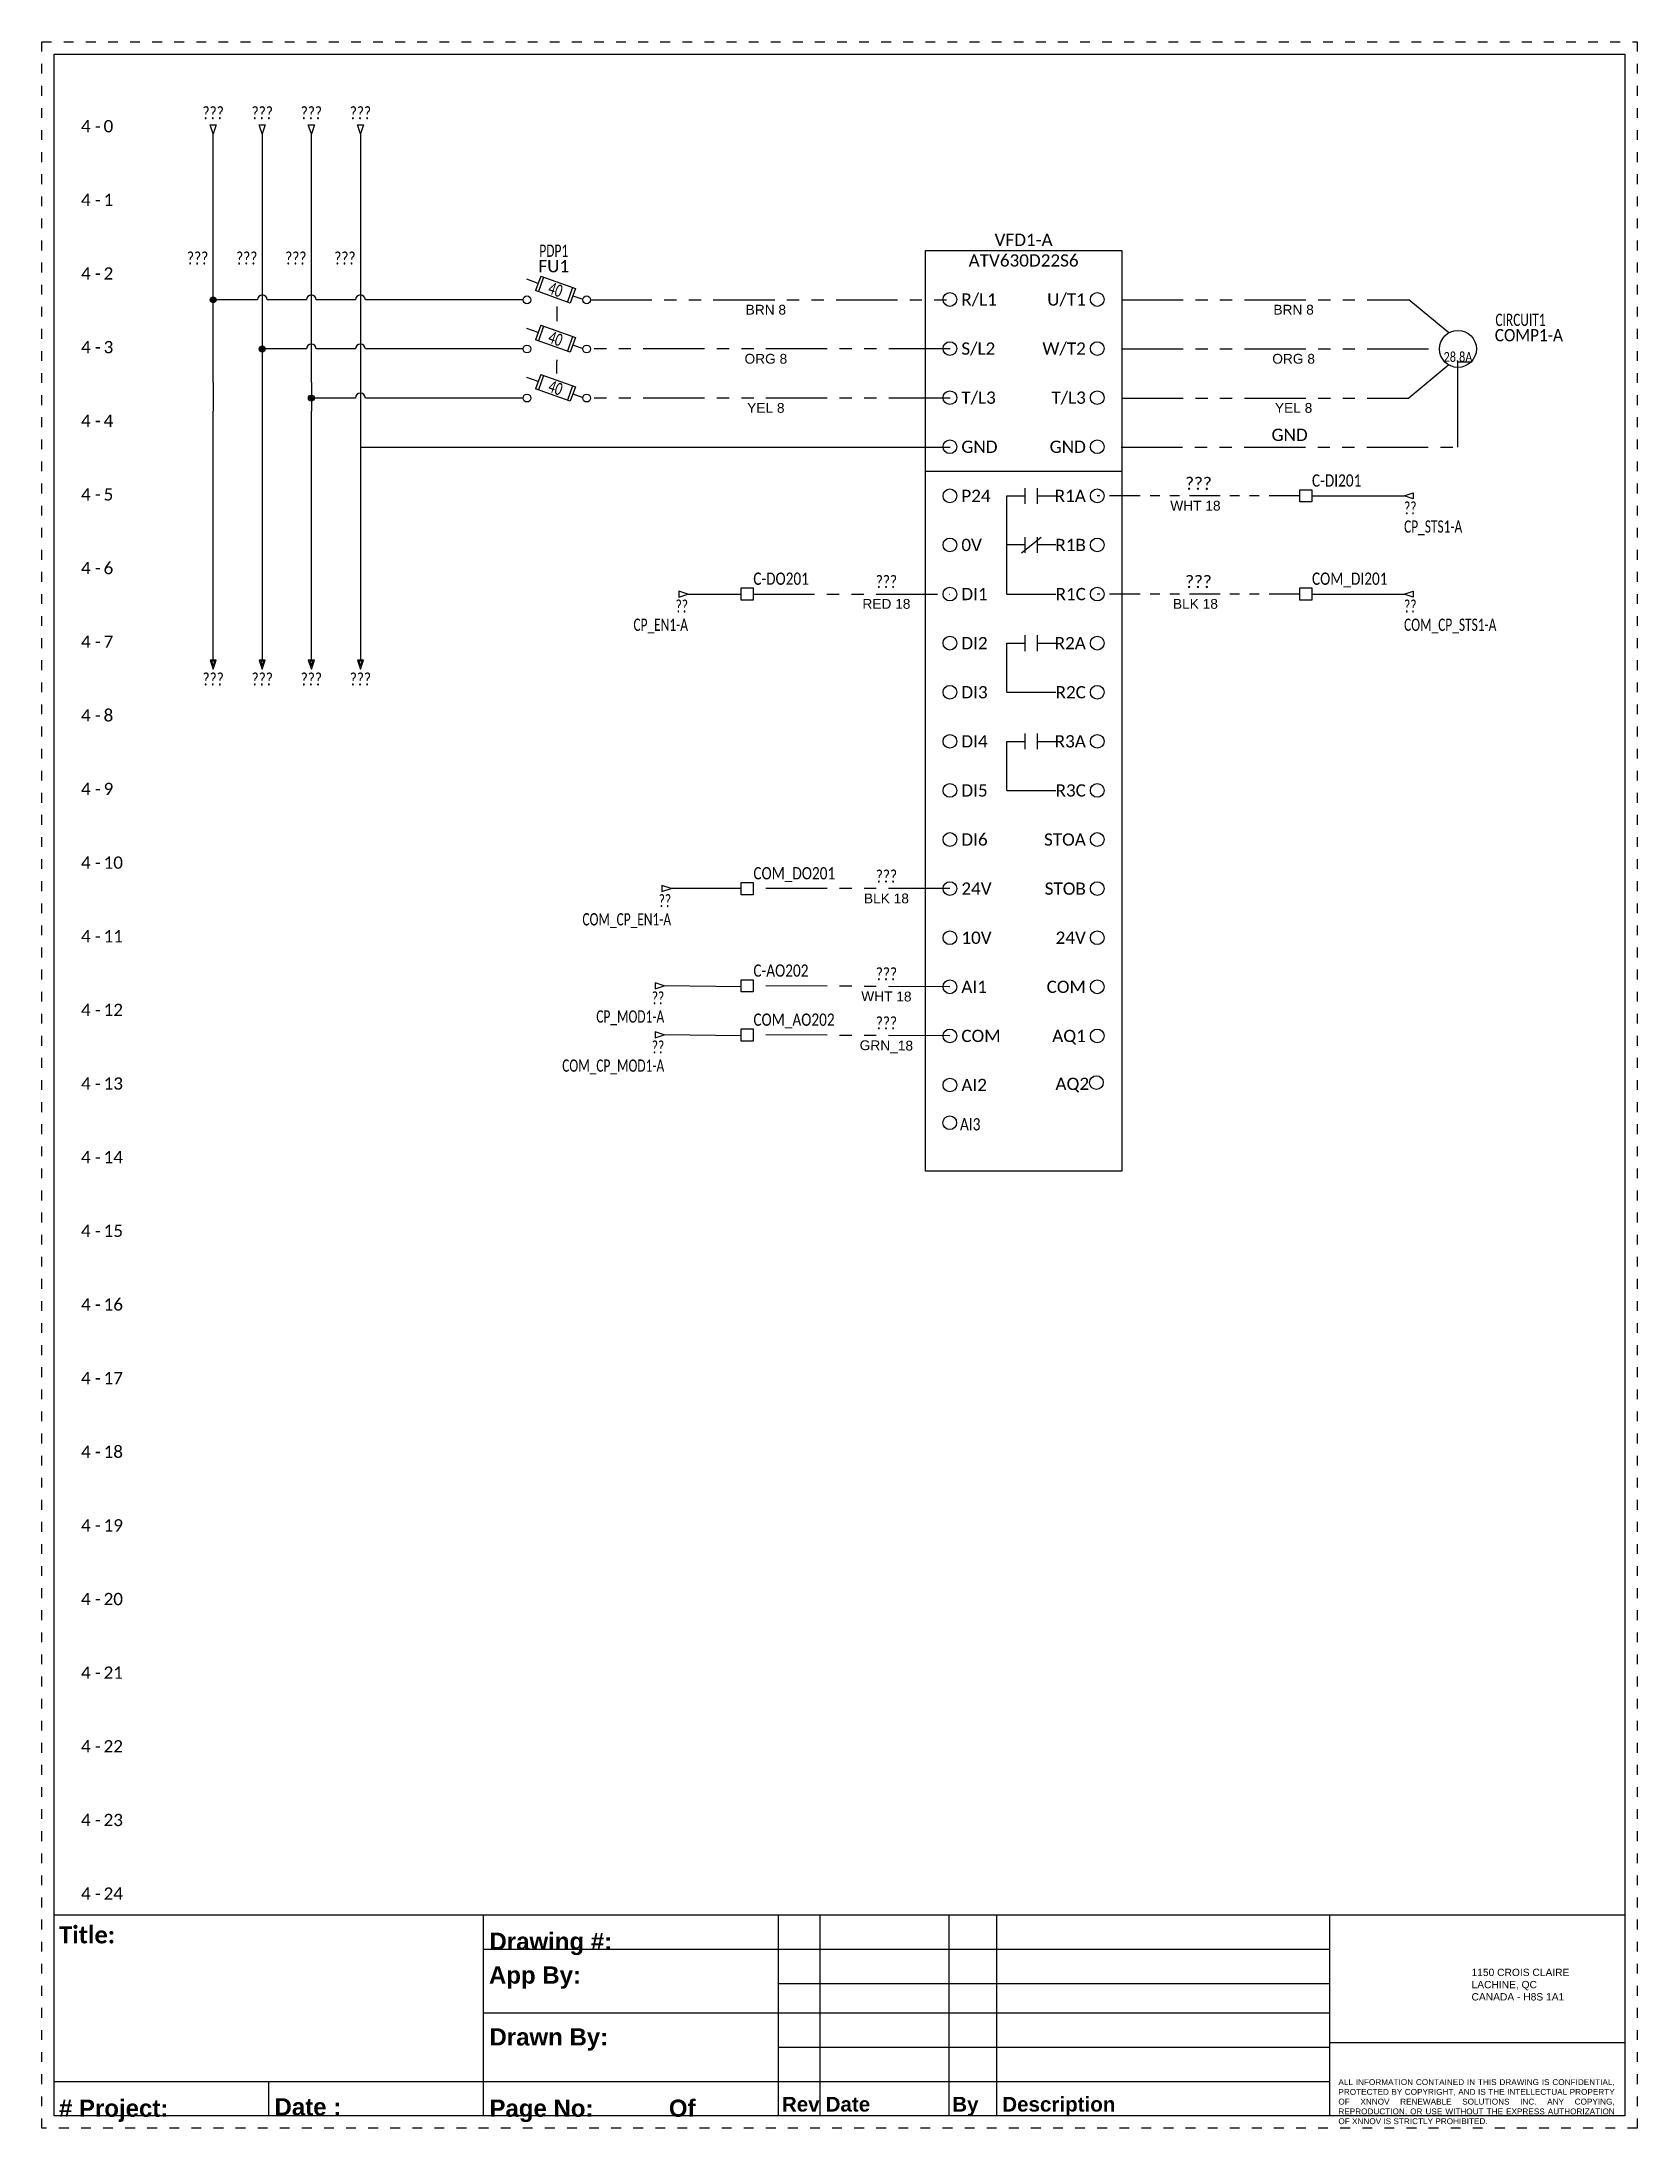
# Model space of a CAD drawing. Header units: inches. Extents: x 0 to 216, y 0 to 294.
# Drawn here: x -0.13 to 16.12, y -0.13 to 21.12 of the extents above; entities outside this region: 4.
import ezdxf
from ezdxf.enums import TextEntityAlignment as Align

# ---------------------------------------------------------------- set-up
doc = ezdxf.new("R2010")
doc.units = ezdxf.units.IN
doc.header["$MEASUREMENT"] = 0
doc.linetypes.add('DOT2', pattern=[0.125, 0, -0.125])
doc.linetypes.add('PHANTOM2', pattern=[1.25, 0.625, -0.125, 0.125, -0.125, 0.125, -0.125])
for name, color, linetype in [('BLK_18', 251, 'Continuous'), ('BRN_8', 46, 'Continuous'), ('DESC', 150, 'Continuous'), ('GRN_14', 76, 'Continuous'), ('GRN_18', 3, 'Continuous'), ('LINK', 9, 'Continuous'), ('MISC', 7, 'Continuous'), ('ORG_8', 30, 'Continuous'), ('RAIL', 7, 'Continuous'), ('RED_18', 1, 'Continuous'), ('SYMS', 7, 'Continuous'), ('TAGFIXED', 7, 'Continuous'), ('TAGS', 150, 'Continuous'), ('TERMS', 123, 'Continuous'), ('WHT_18', 7, 'Continuous'), ('WIRENO', 72, 'Continuous'), ('XREF', 7, 'Continuous'), ('YEL_8', 2, 'Continuous')]:
    doc.layers.add(name, color=color, linetype=linetype)
doc.layers.add('TITLEBLOCK_FRAME', color=7, linetype='DOT2', plot=False)
doc.styles.get("Standard").update_dxf_attribs({"font": 'arial.ttf'})
doc.styles.add('TB_BODY', font='arial.ttf')
doc.styles.add('TB_TITLE', font='ariblk.ttf')
doc.styles.add('WD', font='calibri.ttf')

msp = doc.modelspace()

# ---------------------------------------------------------------- texts
for s, p in [('L1', (2, 290)), ('N', (212, 290))]:
    msp.add_text(s, height=4).set_placement(p)
at = {"ltscale": 0.5, "style": 'WD'}
for p in [(0.374, 19.515), (0.374, 18.765), (0.374, 18.015), (0.374, 17.265), (0.374, 16.515), (0.374, 15.765), (0.374, 15.015), (0.374, 14.265), (0.374, 13.515), (0.374, 12.765), (0.374, 12.015), (0.374, 11.265), (0.374, 10.515), (0.374, 9.765), (0.374, 9.015), (0.374, 8.265), (0.374, 7.515), (0.374, 6.765), (0.374, 6.015), (0.374, 5.265), (0.374, 4.515), (0.374, 3.765), (0.374, 3.015), (0.374, 2.265)]:
    msp.add_text('4', height=0.125, dxfattribs=at).set_placement(p, align=Align.MIDDLE_RIGHT)
for s, p in [('1', (0.505, 19.515)), ('2', (0.505, 18.765)), ('3', (0.505, 18.015)), ('4', (0.505, 17.265)), ('5', (0.505, 16.515)), ('6', (0.505, 15.765)), ('7', (0.505, 15.015)), ('8', (0.505, 14.265)), ('9', (0.505, 13.515)), ('10', (0.505, 12.765)), ('11', (0.505, 12.015)), ('12', (0.505, 11.265)), ('13', (0.505, 10.515)), ('14', (0.505, 9.765)), ('15', (0.505, 9.015)), ('16', (0.505, 8.265)), ('17', (0.505, 7.515)), ('18', (0.505, 6.765)), ('19', (0.505, 6.015)), ('20', (0.505, 5.265)), ('21', (0.505, 4.515)), ('22', (0.505, 3.765)), ('23', (0.505, 3.015)), ('24', (0.505, 2.265))]:
    msp.add_text(s, height=0.125, dxfattribs=at).set_placement(p, align=Align.MIDDLE_LEFT)
for p in [(0.446, 19.515), (0.446, 18.765), (0.446, 18.015), (0.446, 17.265), (0.446, 16.515), (0.446, 15.765), (0.446, 15.015), (0.446, 14.265), (0.446, 13.515), (0.446, 12.765), (0.446, 12.015), (0.446, 11.265), (0.446, 10.515), (0.446, 9.765), (0.446, 9.015), (0.446, 8.265), (0.446, 7.515), (0.446, 6.765), (0.446, 6.015), (0.446, 5.265), (0.446, 4.515), (0.446, 3.765), (0.446, 3.015), (0.446, 2.265)]:
    msp.add_text('-', height=0.125, dxfattribs=at).set_placement(p, align=Align.MIDDLE)
at = {"layer": 'MISC', "char_height": 0.1, "attachment_point": 2}
for s, insert in [('\\W1.00;BRN 8', (7.25, 18.446)), ('\\W1.00;BRN 8', (12.625, 18.446)), ('\\W1.00;ORG 8', (7.25, 17.946)), ('\\W1.00;ORG 8', (12.625, 17.946)), ('\\W1.00;YEL 8', (7.25, 17.446)), ('\\W1.00;YEL 8', (12.625, 17.446)), ('WHT 18', (11.625, 16.45)), ('RED 18', (8.478, 15.45)), ('BLK 18', (11.625, 15.45)), ('BLK 18', (8.478, 12.45))]:
    msp.add_mtext(s, dxfattribs=dict(at, insert=insert))
at = {"layer": 'MISC', "char_height": 0.1, "attachment_point": 2, "rotation": 359.4523}
for s, insert in [('WHT 18', (8.478, 11.453)), ('GRN_18', (8.478, 10.953))]:
    msp.add_mtext(s, dxfattribs=dict(at, insert=insert))

# ---------------------------------------------------------------- blocks, each defined once
blk = doc.blocks.new('WD_MLRH7')
at = {"style": 'WD'}
blk.add_attdef('WDCOPY_DASH', text='', height=0.125, dxfattribs=at).set_placement((-0.684, 0), align=Align.MIDDLE)
blk.add_attdef('SHEET', text='', height=0.125, dxfattribs=at).set_placement((-0.756, 0), align=Align.MIDDLE_RIGHT)
blk.add_attdef('RUNGFIRST', text='', height=0.125, dxfattribs=at).set_placement((-0.625, 0), align=Align.MIDDLE_LEFT)
at = {"style": 'WD', "flags": 1}
for tag, p in [('RUNGHORV', (-0.25, -0.127)), ('RUNGDIST', (-0.25, -0.2)), ('RUNGCNT', (-0.25, -0.237)), ('RUNGINC', (-0.25, -0.163)), ('WIRE-START', (-0.25, -0.356)), ('WIREMODE', (-0.25, -0.281)), ('WIRE-GSUF', (-0.25, -0.396)), ('PH3SPACE', (-0.25, -0.437)), ('WIREFMT', (-0.25, -0.321))]:
    blk.add_attdef(tag, text='', height=0.025, dxfattribs=at).set_placement(p, align=Align.RIGHT)
blk = doc.blocks.new('HA1D3')
blk.add_lwpolyline([(-0.094, 0), (-0.094, -0.031), (0, 0), (-0.094, 0.031), (-0.094, 0)])
at = {"style": 'WD', "width": 0.8, "flags": 8}
blk.add_attdef('WIRENO', text='', height=0.125, dxfattribs=at).set_placement((0, 0.094), align=Align.RIGHT)
at = {"style": 'WD', "flags": 1}
blk.add_attdef('SIGCODE', text='', height=0.01, dxfattribs=at).set_placement((-0.02, 0.047), align=Align.RIGHT)
blk.add_attdef('X1TERM01', (0, 0), '', height=0.01, dxfattribs=at)
at = {"style": 'WD', "width": 0.7}
for tag, p in [('XREF', (0, -0.188)), ('DESC1', (0, -0.375))]:
    blk.add_attdef(tag, text='', height=0.125, dxfattribs=at).set_placement(p, align=Align.RIGHT)
blk = doc.blocks.new('HA1D2')
blk.add_lwpolyline([(0, 0.094), (0.031, 0.094), (0, 0), (-0.031, 0.094), (0, 0.094)])
at = {"style": 'WD', "width": 0.8, "flags": 8}
blk.add_attdef('WIRENO', text='', height=0.125, dxfattribs=at).set_placement((0, 0.15), align=Align.CENTER)
at = {"style": 'WD', "flags": 1}
for tag, p in [('X8TERM01', (0, 0)), ('SIGCODE', (0.026, 0.066))]:
    blk.add_attdef(tag, p, '', height=0.01, dxfattribs=at)
at = {"style": 'WD', "width": 0.7}
for tag, p in [('XREF', (0.077, -0.037)), ('DESC1', (0.077, -0.206))]:
    blk.add_attdef(tag, p, '', height=0.125, dxfattribs=at)
blk = doc.blocks.new('HA1S4')
for points in [[(0, 0), (-0.031, 0), (0, -0.094), (0.031, 0), (0, 0)], [(0.016, -0.011), (-0.016, -0.011), (0, -0.058), (0.016, -0.011)]]:
    blk.add_lwpolyline(points)
at = {"style": 'WD', "width": 0.7}
for tag, p in [('DESC1', (0.087, 0.113)), ('XREF', (0.087, -0.062))]:
    blk.add_attdef(tag, p, '', height=0.125, dxfattribs=at)
at = {"style": 'WD', "flags": 1}
for tag, p in [('X2TERM01', (0, 0)), ('SIGCODE', (0.035, -0.083))]:
    blk.add_attdef(tag, p, '', height=0.01, dxfattribs=at)
at = {"style": 'WD', "width": 0.8, "flags": 8}
blk.add_attdef('WIRENO', text='', height=0.125, dxfattribs=at).set_placement((0, -0.259), align=Align.CENTER)
blk = doc.blocks.new('Hmo13')
blk.add_circle((0, 0), 0.188)
at = {"style": 'WD'}
for tag, p, width in [('INST', (0.381, 0.403), 0.7), ('LOC', (0.381, 0.234), 0.7), ('TAG1', (0.375, 0.077), 0.9), ('DESC1', (0.376, -0.079), 0.9), ('DESC2', (0.376, -0.235), 0.9), ('RATING3', (0.375, -0.548), 0.8), ('DESC3', (0.376, -0.391), 0.9), ('RATING4', (0.375, -0.704), 0.8), ('WDTAGALT', (0.375, -0.875), 0.7)]:
    blk.add_attdef(tag, p, '', height=0.125, dxfattribs=dict(at, width=width))
at = {"style": 'WD', "width": 0.8}
blk.add_attdef('RATING1', text='', height=0.1, dxfattribs=at).set_placement((0, 0), align=Align.CENTER)
at = {"style": 'WD', "flags": 1}
for tag, p in [('X4TERM02', (-0.188, 0)), ('X0TERM01', (-0.094, 0.162)), ('X0TERM03', (-0.094, -0.162)), ('X0TERM04', (0.133, -0.133))]:
    blk.add_attdef(tag, p, '', height=0.0125, dxfattribs=at)
at = {"linetype": 'Continuous', "style": 'WD', "flags": 9}
blk.add_attdef('ASSYCODE', text='', height=0.01, dxfattribs=at).set_placement((0, 0.125), align=Align.CENTER)
at = {"style": 'WD', "flags": 9}
blk.add_attdef('FAMILY', text='', height=0.01, dxfattribs=at).set_placement((-0.005, 0.17), align=Align.CENTER)
at = {"linetype": 'Continuous', "style": 'WD', "flags": 1}
for tag, p in [('MFG', (0, 0.14)), ('CAT', (0, 0.159))]:
    blk.add_attdef(tag, text='', height=0.01, dxfattribs=at).set_placement(p, align=Align.MIDDLE)
at = {"style": 'WD', "width": 0.8}
blk.add_attdef('RATING2', text='', height=0.1, dxfattribs=at).set_placement((0, -0.031), align=Align.TOP_CENTER)
blk = doc.blocks.new('HDS11FL')
for p, q in [((-0.163, 0.241), (-0.216, 0.094)), ((-0.134, 0.231), (-0.187, 0.084)), ((-0.163, 0.241), (0.19, 0.116)), ((-0.19, 0.168), (-0.307, 0.21)), ((0.137, -0.032), (-0.216, 0.094)), ((0.16, 0.126), (0.108, -0.021)), ((0.19, 0.116), (0.137, -0.032)), ((0.164, 0.042), (0.264, 0.006))]:
    blk.add_line(p, q)
at = {"linetype": 'Continuous'}
for centre in [(-0.304, 0), (0.304, 0)]:
    blk.add_circle(centre, 0.04, dxfattribs=at)
at = {"style": 'WD', "width": 0.7}
for tag, p in [('INST', (-0.031, 0.607)), ('LOC', (-0.031, 0.438))]:
    blk.add_attdef(tag, text='', height=0.125, dxfattribs=at).set_placement(p, align=Align.CENTER)
blk.add_attdef('RATING1', text='', height=0.125, rotation=340.3798, dxfattribs=at).set_placement((-0.013, 0.105), align=Align.MIDDLE_CENTER)
at = {"style": 'WD'}
blk.add_attdef('TAG1', text='', height=0.125, dxfattribs=at).set_placement((-0.031, 0.281), align=Align.CENTER)
for tag, p in [('X2LINK', (0, 0.406)), ('X8LINK', (0, -0.109))]:
    blk.add_attdef(tag, p, '', height=0.01, dxfattribs=at)
at = {"linetype": 'Continuous', "style": 'WD', "flags": 9}
for tag, p in [('ASSYCODE', (0.126, 0.206)), ('MFG', (0.126, 0.228)), ('CAT', (0.126, 0.247))]:
    blk.add_attdef(tag, text='', height=0.01, dxfattribs=at).set_placement(p, align=Align.CENTER)
at = {"style": 'WD'}
for tag, p, height, flags in [('FAMILY', (0.098, 0.264), 0.01, 9), ('X4TERM01', (-0.344, 0), 0.0125, 1), ('CONTACT', (0.098, 0.187), 0.01, 9), ('X1TERM02', (0.344, 0), 0.0125, 1)]:
    blk.add_attdef(tag, p, '', height=height, dxfattribs=dict(at, flags=flags))
at = {"linetype": 'Continuous', "style": 'WD', "flags": 8}
blk.add_attdef('TERM01', text='', height=0.125, dxfattribs=at).set_placement((-0.406, -0.031), align=Align.TOP_RIGHT)
blk.add_attdef('TERM02', text='', height=0.125, dxfattribs=at).set_placement((0.406, -0.031), align=Align.TOP_LEFT)
blk = doc.blocks.new('WD_WNV')
at = {"linetype": 'Continuous', "style": 'WD', "width": 0.8}
blk.add_attdef('WIRENO', text='', height=0.125, dxfattribs=at).set_placement((-0.05, 0), align=Align.MIDDLE_RIGHT)
at = {"style": 'WD', "flags": 1}
for tag, p in [('W01USER', (-0.062, 0.094)), ('W02USER', (-0.062, 0.086)), ('W03USER', (-0.062, 0.078)), ('W04USER', (-0.062, 0.07)), ('W05USER', (-0.062, 0.062)), ('W06USER', (-0.062, 0.055)), ('W07USER', (-0.062, 0.047)), ('W08USER', (-0.062, 0.039)), ('W09USER', (-0.062, 0.031)), ('W10USER', (-0.062, 0.023))]:
    blk.add_attdef(tag, text='', height=0.005, dxfattribs=at).set_placement(p, align=Align.CENTER)
blk = doc.blocks.new('WD_WNH')
at = {"linetype": 'Continuous', "style": 'WD'}
blk.add_attdef('WIRENO', text='', height=0.125, dxfattribs=at).set_placement((0, 0.062), align=Align.CENTER)
at = {"style": 'WD', "flags": 1}
for tag, p in [('W01USER', (0, 0.078)), ('W02USER', (0, 0.07)), ('W03USER', (0, 0.062)), ('W04USER', (0, 0.055)), ('W05USER', (0, 0.047)), ('W06USER', (0, 0.039)), ('W07USER', (0, 0.031)), ('W08USER', (0, 0.023)), ('W09USER', (0, 0.016)), ('W10USER', (0, 0.008))]:
    blk.add_attdef(tag, text='', height=0.005, dxfattribs=at).set_placement(p, align=Align.CENTER)
blk = doc.blocks.new('WDDOT')
for radius in [0.03, 0.0187, 0.00929]:
    blk.add_circle((0, 0), radius)
blk = doc.blocks.new('HT0001')
for p, q in [((-0.062, 0.062), (0.062, 0.062)), ((-0.062, -0.062), (-0.062, 0.062)), ((0.062, 0.062), (0.062, -0.062)), ((0.062, -0.062), (-0.062, -0.062))]:
    blk.add_line(p, q)
at = {"style": 'WD'}
for tag, p, width in [('INST', (0.062, 0.42), 0.7), ('LOC', (0.062, 0.25), 0.7), ('DESC1', (0.05, -0.385), 0.8)]:
    blk.add_attdef(tag, p, '', height=0.125, dxfattribs=dict(at, width=width))
at = {"linetype": 'Continuous', "style": 'WD'}
for tag, p, height, width, flags in [('TERM01', (0.062, 0.094), 0.125, 0.8, 8), ('TAGSTRIP', (0.05, -0.229), 0.125, 0.9, 8), ('DESC2', (0.05, -0.541), 0.125, 0.8, 8), ('CAT', (0.213, -0.406), 0.109, 0.8, 1), ('DESC3', (0.05, -0.698), 0.125, 0.8, 8)]:
    blk.add_attdef(tag, p, '', height=height, dxfattribs=dict(at, width=width, flags=flags))
at = {"style": 'WD', "flags": 1}
for tag, p, height in [('X4TERM01', (-0.062, 0), 0.0125), ('X4TERMDESC01', (-0.055, -0.023), 0.025), ('X2TERMDESC01', (-0.006, 0.029), 0.025), ('X2TERM01', (0, 0.062), 0.0125), ('STRIPSEQ', (0, 0), 0.00125), ('X2PIN01', (0.033, 0.084), 0.0125), ('X1TERMDESC01', (0.039, 0.007), 0.025), ('X1TERM01', (0.062, 0), 0.0125), ('X1PIN01', (0.087, 0.016), 0.0125), ('X4PIN01', (-0.114, -0.038), 0.0125), ('LINKTERM', (0, -0.002), 0.00125), ('X8TERMDESC01', (0, -0.054), 0.025), ('X8TERM01', (0, -0.062), 0.0125), ('X8PIN01', (0.026, -0.096), 0.0125)]:
    blk.add_attdef(tag, p, '', height=height, dxfattribs=at)
at = {"linetype": 'Continuous', "style": 'WD', "width": 0.8, "flags": 1}
blk.add_attdef('MFG', text='', height=0.109, dxfattribs=at).set_placement((0.088, -0.406), align=Align.RIGHT)
at = {"style": 'WD', "width": 0.7, "flags": 1}
blk.add_attdef('ASSYCODE', (0.062, -0.281), '', height=0.01, dxfattribs=at)
blk = doc.blocks.new('HDS21FL')
for p, q in [((-0.163, 0.241), (-0.216, 0.094)), ((-0.134, 0.231), (-0.187, 0.084)), ((-0.163, 0.241), (0.19, 0.116)), ((-0.19, 0.168), (-0.307, 0.21)), ((0.137, -0.032), (-0.216, 0.094)), ((0.16, 0.126), (0.108, -0.021)), ((0.19, 0.116), (0.137, -0.032)), ((0.164, 0.042), (0.264, 0.006))]:
    blk.add_line(p, q)
at = {"linetype": 'Continuous'}
for centre in [(-0.304, 0), (0.304, 0)]:
    blk.add_circle(centre, 0.04, dxfattribs=at)
at = {"style": 'WD', "width": 0.7}
for tag, p in [('INST', (-0.031, 0.607)), ('LOC', (-0.031, 0.438))]:
    blk.add_attdef(tag, text='', height=0.125, dxfattribs=at).set_placement(p, align=Align.CENTER)
blk.add_attdef('RATING1', text='', height=0.125, rotation=340.3798, dxfattribs=at).set_placement((-0.013, 0.105), align=Align.MIDDLE_CENTER)
at = {"style": 'WD'}
blk.add_attdef('TAG2', text='', height=0.125, dxfattribs=at).set_placement((-0.031, 0.281), align=Align.CENTER)
for tag, p in [('X2LINK', (0, 0.375)), ('X8LINK', (0, -0.109))]:
    blk.add_attdef(tag, p, '', height=0.01, dxfattribs=at)
for tag, p, height, flags in [('CONTACT', (0.098, 0.24), 0.01, 9), ('FAMILY', (0.098, 0.264), 0.01, 9), ('X4TERM01', (-0.344, 0), 0.0125, 1), ('X1TERM02', (0.344, 0), 0.0125, 1)]:
    blk.add_attdef(tag, p, '', height=height, dxfattribs=dict(at, flags=flags))
at = {"linetype": 'Continuous', "style": 'WD', "flags": 8}
blk.add_attdef('TERM01', text='', height=0.125, dxfattribs=at).set_placement((-0.406, -0.031), align=Align.TOP_RIGHT)
blk.add_attdef('TERM02', text='', height=0.125, dxfattribs=at).set_placement((0.406, -0.031), align=Align.TOP_LEFT)
blk = doc.blocks.new('HA1D1')
blk.add_lwpolyline([(0.094, 0), (0.094, -0.031), (0, 0), (0.094, 0.031), (0.094, 0)])
at = {"style": 'WD', "width": 0.8, "flags": 8}
blk.add_attdef('WIRENO', (0, 0.094), '', height=0.125, dxfattribs=at)
at = {"style": 'WD', "flags": 1}
for tag, p in [('SIGCODE', (-0.02, 0.047)), ('X4TERM01', (0, 0))]:
    blk.add_attdef(tag, p, '', height=0.01, dxfattribs=at)
at = {"style": 'WD', "width": 0.7}
for tag, p in [('XREF', (0, -0.188)), ('DESC1', (0, -0.375))]:
    blk.add_attdef(tag, p, '', height=0.125, dxfattribs=at)
blk = doc.blocks.new('HDV1_ATV630')
at = {"linetype": 'Continuous'}
for p, q in [((0, -2.25), (2, -2.25)), ((1.016, -2.58), (1.016, -2.42)), ((1.141, -2.58), (1.141, -2.42)), ((0.979, -3.08), (1.179, -2.92)), ((1.016, -3.08), (1.016, -2.92)), ((1.141, -3.08), (1.141, -2.92)), ((1.016, -4.08), (1.016, -3.92)), ((1.141, -4.08), (1.141, -3.92)), ((1.016, -5.08), (1.016, -4.92)), ((1.141, -5.08), (1.141, -4.92))]:
    blk.add_line(p, q, dxfattribs=at)
for p, q in [((0.829, -2.5), (1.016, -2.5)), ((0.829, -3), (0.829, -2.5)), ((1.141, -2.5), (1.329, -2.5)), ((1.016, -3), (0.829, -3)), ((0.829, -3.5), (0.829, -3)), ((1.329, -3), (1.141, -3)), ((0.829, -3.5), (1.329, -3.5)), ((0.829, -4), (1.016, -4)), ((0.829, -4.5), (0.829, -4)), ((1.141, -4), (1.329, -4)), ((0.829, -4.5), (1.329, -4.5)), ((0.829, -5), (1.016, -5)), ((0.829, -5.5), (0.829, -5)), ((1.141, -5), (1.329, -5)), ((0.829, -5.5), (1.329, -5.5))]:
    blk.add_line(p, q)
blk.add_lwpolyline([(0, 0), (2, 0), (2, -9.377), (0, -9.377)], close=True, dxfattribs=at)
for centre in [(0.25, -0.5), (1.75, -0.5), (0.25, -1), (1.75, -1), (0.25, -1.5), (1.75, -1.5), (0.25, -2), (1.75, -2), (0.25, -2.5), (1.75, -2.5), (0.25, -3), (1.75, -3), (0.25, -3.5), (1.75, -3.5), (0.25, -4), (1.75, -4), (0.25, -4.5), (1.75, -4.5), (0.25, -5), (1.75, -5), (0.25, -5.5), (1.75, -5.5), (0.25, -6), (1.75, -6), (0.25, -6.5), (1.75, -6.5), (0.25, -7), (1.75, -7), (0.25, -7.5), (1.75, -7.5), (0.25, -8), (1.75, -8), (0.25, -8.5), (1.741, -8.476), (0.248, -8.884)]:
    blk.add_circle(centre, 0.0699)
at = {"style": 'WD'}
for tag, height, flags, p in [('DESC1', 0.125, 1, (2.089, 0.382)), ('DESC2', 0.125, 1, (2.089, 0.207)), ('DESC3', 0.125, 1, (2.089, 0.032)), ('INST', 0.125, 1, (0.248, -0.162)), ('FAMILY', 0.0125, 9, (2.079, -0.034)), ('ASSYCODE', 0.0125, 9, (2.093, -0.061))]:
    blk.add_attdef(tag, text='', height=height, dxfattribs=dict(at, flags=flags)).set_placement(p, align=Align.CENTER)
for tag, p in [('LOC', (1, 0.22)), ('TAG1', (1, 0.045))]:
    blk.add_attdef(tag, text='', height=0.125, dxfattribs=at).set_placement(p, align=Align.CENTER)
blk.add_attdef('RATING1', text='', height=0.125, dxfattribs=at).set_placement((1, -0.275), align=Align.MIDDLE_CENTER)
blk.add_attdef('CAT', text='', height=0.125, dxfattribs=at).set_placement((1, -0.1), align=Align.MIDDLE)
at = {"style": 'WD', "flags": 1}
blk.add_attdef('MFG', text='', height=0.0125, dxfattribs=at).set_placement((2.072, -0.044), align=Align.MIDDLE)
for tag, p in [('X4TERM01', (0.251, -0.5)), ('X4TERM02', (0.251, -1)), ('X4TERM03', (0.251, -1.5)), ('X4TERM04', (0.251, -2)), ('X4TERM09', (0.251, -2.5)), ('X4TERM10', (0.251, -3)), ('X4TERM11', (0.251, -3.5)), ('X4TERM12', (0.251, -4)), ('X4TERM13', (0.251, -4.5)), ('X4TERM14', (0.251, -5)), ('X4TERM15', (0.251, -5.5)), ('X4TERM16', (0.251, -6)), ('X4TERM17', (0.251, -6.5)), ('X4TERM18', (0.251, -7)), ('X4TERM19', (0.251, -7.5)), ('X4TERM20', (0.251, -8)), ('X4TERM37', (0.251, -8.5)), ('X4TERM36', (0.251, -8.889))]:
    blk.add_attdef(tag, p, '', height=0.0125, dxfattribs=at)
at = {"style": 'WD'}
for tag, p in [('TERM01', (0.366, -0.5)), ('TERM02', (0.366, -1)), ('TERM03', (0.366, -1.5)), ('TERM04', (0.366, -2)), ('TERM09', (0.366, -2.5)), ('TERM10', (0.366, -3)), ('TERM11', (0.366, -3.5)), ('TERM12', (0.366, -4)), ('TERM13', (0.366, -4.5)), ('TERM14', (0.366, -5)), ('TERM15', (0.366, -5.5)), ('TERM16', (0.366, -6)), ('TERM17', (0.366, -6.5)), ('TERM18', (0.366, -7)), ('TERM19', (0.366, -7.5)), ('TERM20', (0.366, -8)), ('TERM37', (0.366, -8.5))]:
    blk.add_attdef(tag, text='', height=0.125, dxfattribs=at).set_placement(p, align=Align.MIDDLE_LEFT)
for tag, p in [('TERM05', (1.634, -0.5)), ('TERM06', (1.634, -1)), ('TERM07', (1.634, -1.5)), ('TERM08', (1.634, -2)), ('TERM23', (1.634, -2.5)), ('TERM24', (1.634, -3)), ('TERM25', (1.634, -3.5)), ('TERM26', (1.634, -4)), ('TERM27', (1.634, -4.5)), ('TERM28', (1.634, -5)), ('TERM29', (1.634, -5.5)), ('TERM30', (1.634, -6)), ('TERM31', (1.634, -6.5)), ('TERM32', (1.634, -7)), ('TERM33', (1.634, -7.5)), ('TERM34', (1.634, -8)), ('TERM35', (1.667, -8.488))]:
    blk.add_attdef(tag, text='', height=0.125, dxfattribs=at).set_placement(p, align=Align.MIDDLE_RIGHT)
at = {"style": 'WD', "flags": 1}
for tag, p in [('X1TERM05', (1.75, -0.5)), ('X1TERM06', (1.75, -1)), ('X1TERM07', (1.75, -1.5)), ('X1TERM08', (1.75, -2)), ('X1TERM23', (1.75, -2.5)), ('X1TERM24', (1.75, -3)), ('X1TERM25', (1.75, -3.5)), ('X1TERM26', (1.75, -4)), ('X1TERM27', (1.75, -4.5)), ('X1TERM28', (1.75, -5)), ('X1TERM29', (1.75, -5.5)), ('X1TERM30', (1.75, -6)), ('X1TERM31', (1.75, -6.5)), ('X1TERM32', (1.75, -7)), ('X1TERM33', (1.75, -7.5)), ('X1TERM34', (1.75, -8)), ('X1TERM35', (1.754, -8.488))]:
    blk.add_attdef(tag, text='', height=0.0125, dxfattribs=at).set_placement(p, align=Align.RIGHT)
at = {"style": 'WD', "width": 0.8}
blk.add_attdef('TERM36', text='', height=0.125, dxfattribs=at).set_placement((0.352, -8.9), align=Align.MIDDLE_LEFT)
blk = doc.blocks.new('2026 XNNOV portrait EN')
at = {"color": 5}
for p, q in [((0, 21), (16, 21)), ((0, 0), (0, 21)), ((0, 21), (16, 21)), ((0, 0), (0, 21)), ((16, 21), (16, 0)), ((16, 21), (16, 0)), ((0, 2.05), (16, 2.05)), ((0, 2.05), (16, 2.05)), ((4.372, 2.05), (4.372, 0)), ((4.372, 2.05), (4.372, 0)), ((7.376, 2.05), (7.376, 0)), ((7.376, 2.05), (7.376, 0)), ((7.8, 2.05), (7.8, 0)), ((7.8, 2.05), (7.8, 0)), ((9.113, 2.05), (9.113, 0)), ((9.113, 2.05), (9.113, 0)), ((9.599, 2.05), (9.599, 0)), ((9.599, 2.05), (9.599, 0)), ((12.992, 2.05), (12.992, 0)), ((12.992, 2.05), (12.992, 0)), ((4.372, 1.7), (12.992, 1.7)), ((4.372, 1.7), (12.992, 1.7)), ((7.376, 1.35), (12.992, 1.35)), ((7.376, 1.35), (12.992, 1.35)), ((4.372, 1.05), (12.992, 1.05)), ((4.372, 1.05), (12.992, 1.05)), ((7.376, 0.7), (12.992, 0.7)), ((7.376, 0.7), (12.992, 0.7)), ((12.992, 0.75), (16, 0.75)), ((12.992, 0.75), (16, 0.75)), ((0, 0.35), (12.992, 0.35)), ((0, 0.35), (12.992, 0.35)), ((2.186, 0.35), (2.186, 0)), ((16, 0), (0, 0)), ((16, 0), (0, 0))]:
    blk.add_line(p, q, dxfattribs=at)
at = {"layer": 'TITLEBLOCK_FRAME'}
blk.add_lwpolyline([(-0.125, 21.125), (16.125, 21.125), (16.125, -0.125), (-0.125, -0.125)], close=True, dxfattribs=at)
blk.add_lwpolyline([(-0.125, 21.125), (16.125, 21.125), (16.125, -0.125), (-0.125, -0.125)], close=True, dxfattribs=at)
at = {"color": 7, "attachment_point": 1, "style": 'TB_TITLE'}
for s, width, gutter_width, heights, insert, char_height in [('{\\fCalibri|b1|i0|c0|p34;Title:}', 4.49877, 1.75, [0], (0.052, 1.933), 0.175), ('{\\fArial|b1|i0|c0|p34;Drawing #:}', 2.99404, 4.083, [0], (4.435, 1.867), 0.175), ('{\\fArial|b1|i0|c0|p34;App By:}', 4.49661, 1.749, [0], (4.43, 1.523), 0.175), ('{\\fArial|b1|i0|c0|p34;Drawn By:}', 2.16756, 1.749, [0.131], (4.435, 0.893), 0.175), ('{\\fArial|b1|i0|c0|p34;# Project:}', 1.25184, 1.749, [0], (0.05, 0.167), 0.175), ('{\\fArial|b1|i0|c0|p34;Date :}', 2.18747, 1.749, [0], (2.246, 0.181), 0.175), ('{\\fArial|b1|i0|c0|p34;Page No:}', 4.49661, 1.749, [0], (4.435, 0.167), 0.175), ('{\\fArial|b1|i0|c0|p34;Page No:}', 4.49661, 1.749, [0], (4.435, 0.167), 0.175), ('{\\fArial|b1|i0|c0|p34;Of}', 4.49661, 1.749, [0], (6.262, 0.167), 0.175), ('{\\fArial|b1|i0|c0|p34;Rev}', 0.34979, 1.749, [0], (7.413, 0.195), 0.15), ('{\\fArial|b1|i0|c0|p34;Rev}', 0.34979, 1.749, [0], (7.413, 0.195), 0.15), ('{\\fArial|b1|i0|c0|p34; Date}', 0.58778, 1.749, [0], (7.8, 0.195), 0.15), ('{\\fArial|b1|i0|c0|p34; Date}', 0.58778, 1.749, [0], (7.8, 0.195), 0.15), ('{\\fArial|b1|i0|c0|p34;By}', 0.36928, 1.749, [0], (9.148, 0.195), 0.15), ('{\\fArial|b1|i0|c0|p34; Description}', 1.60793, 1.749, [0], (9.599, 0.195), 0.15)]:
    blk.add_mtext_dynamic_manual_height_columns(s, width=width, gutter_width=gutter_width, heights=heights, dxfattribs=dict(at, insert=insert, char_height=char_height))
at = {"attachment_point": 1, "style": 'TB_BODY'}
for s, width, gutter_width, insert, char_height in [('1150 CROIS CLAIRE\\PLACHINE, QC^JCANADA - H8S 1A1', 1.56147, 0.995, (14.437, 1.5), 0.07464), ('\\pxqj;ALL INFORMATION CONTAINED IN THIS DRAWING IS CONFIDENTIAL, PROTECTED BY COPYRIGHT, AND IS THE INTELLECTUAL PROPERTY OF XNNOV RENEWABLE SOLUTIONS INC. ANY COPYING, REPRODUCTION, OR USE WITHOUT THE EXPRESS AUTHORIZATION OF XNNOV IS STRICTLY PROHIBITED.', 2.80577, 0.597, (13.081, 0.375), 0.059714)]:
    blk.add_mtext_dynamic_manual_height_columns(s, width=width, gutter_width=gutter_width, heights=[0], dxfattribs=dict(at, insert=insert, char_height=char_height))
at = {"color": 7, "style": 'TB_BODY', "flags": 4}
for tag, p in [('N5', (7.597, 1.925)), ('N4', (7.597, 1.575)), ('N3', (7.597, 1.225)), ('N2', (7.597, 0.925)), ('N1', (7.597, 0.575)), ('PAGENO', (5.883, 0.167)), ('SHEETMAX', (6.824, 0.157))]:
    blk.add_attdef(tag, text='', height=0.14, dxfattribs=at).set_placement(p, align=Align.MIDDLE_CENTER)
for tag, height, p in [('DATE5', 0.14, (7.854, 1.925)), ('PAR5', 0.14, (9.104, 1.925)), ('DESCRIPTION5', 0.14, (9.661, 1.925)), ('TITLE1', 0.175, (0.091, 1.57)), ('DATE4', 0.14, (7.854, 1.575)), ('PAR4', 0.14, (9.104, 1.575)), ('DESCRIPTION4', 0.14, (9.661, 1.575)), ('TITLE2', 0.175, (0.091, 1.306)), ('AP.PAR', 0.14, (5.526, 1.365)), ('DATE3', 0.14, (7.854, 1.225)), ('PAR3', 0.14, (9.104, 1.225)), ('DESCRIPTION3', 0.14, (9.661, 1.225)), ('TITLE3', 0.175, (0.091, 1.041)), ('DATE2', 0.14, (7.854, 0.925)), ('PAR2', 0.14, (9.104, 0.925)), ('DESCRIPTION2', 0.14, (9.661, 0.925)), ('DESS.PAR', 0.14, (5.286, 0.642)), ('DATE1', 0.14, (7.854, 0.575)), ('PAR1', 0.14, (9.109, 0.575)), ('DESCRIPTION1', 0.14, (9.645, 0.575)), ('PRJCT', 0.14, (1.193, 0.167)), ('DATE', 0.14, (3.204, 0.179))]:
    blk.add_attdef(tag, text='', height=height, dxfattribs=at).set_placement(p, align=Align.MIDDLE_LEFT)
at = {"ltscale": 0.5, "style": 'TB_BODY', "flags": 9}
blk.add_attdef('WD_TB', (0, 0), '', height=0.1, dxfattribs=at)

# ---------------------------------------------------------------- linework, layer by layer
at = {"layer": 'BLK_18', "linetype": 'PHANTOM2', "ltscale": 0.5}
msp.add_line((12.688, 15.5), (10.625, 15.5), dxfattribs=at)
at = {"layer": 'BLK_18', "ltscale": 0.5}
msp.add_line((12.812, 15.5), (13.75, 15.5), dxfattribs=at)
at = {"layer": 'BLK_18'}
msp.add_line((6.998, 12.5), (6.285, 12.5), dxfattribs=at)
at = {"layer": 'BLK_18', "linetype": 'PHANTOM2'}
msp.add_line((9.125, 12.5), (7.123, 12.5), dxfattribs=at)
at = {"layer": 'BRN_8'}
for p, q in [((1.621, 17.653), (1.621, 20.186)), ((2.071, 18.496), (1.621, 18.496)), ((2.571, 18.496), (2.171, 18.496)), ((3.071, 18.496), (2.671, 18.496)), ((4.777, 18.496), (3.171, 18.496)), ((14.205, 18.159), (13.799, 18.496)), ((1.621, 17.653), (1.621, 17.364)), ((1.621, 14.828), (1.621, 17.364))]:
    msp.add_line(p, q, dxfattribs=at)
at = {"layer": 'BRN_8', "linetype": 'PHANTOM2'}
for p, q in [((5.465, 18.496), (9.126, 18.496)), ((10.875, 18.496), (13.799, 18.496))]:
    msp.add_line(p, q, dxfattribs=at)
at = {"layer": 'BRN_8'}
for centre in [(2.121, 18.496), (2.621, 18.496), (3.121, 18.496)]:
    msp.add_arc(centre, 0.05, 0, 180, dxfattribs=at)
at = {"layer": 'GRN_14'}
for p, q in [((3.121, 20.186), (3.121, 17.653)), ((14.299, 16.996), (14.299, 17.864)), ((14.299, 17.864), (14.432, 17.864)), ((3.121, 17.653), (3.121, 17.364)), ((3.121, 17.364), (3.121, 14.828)), ((3.121, 16.996), (9.126, 16.996))]:
    msp.add_line(p, q, dxfattribs=at)
at = {"layer": 'GRN_14', "linetype": 'PHANTOM2'}
msp.add_line((10.87, 16.996), (14.299, 16.996), dxfattribs=at)
at = {"layer": 'GRN_18'}
msp.add_line((6.998, 11), (6.215, 11.01), dxfattribs=at)
at = {"layer": 'GRN_18', "linetype": 'PHANTOM2'}
msp.add_line((9.125, 11), (7.123, 11.01), dxfattribs=at)
at = {"layer": 'LINK'}
for p, q in [((5.121, 18.429), (5.121, 18.278)), ((5.121, 17.746), (5.121, 17.871))]:
    msp.add_line(p, q, dxfattribs=at)
for points in [[(5.121, 18.387), (5.121, 18.371)], [(5.121, 17.887), (5.121, 17.871)]]:
    msp.add_lwpolyline(points, dxfattribs=at)
at = {"layer": 'ORG_8'}
for p, q in [((2.121, 20.186), (2.121, 17.653)), ((2.571, 17.996), (2.121, 17.996)), ((3.071, 17.996), (2.671, 17.996)), ((4.777, 17.996), (3.171, 17.996)), ((2.121, 17.653), (2.121, 17.364)), ((2.121, 17.364), (2.121, 14.828))]:
    msp.add_line(p, q, dxfattribs=at)
at = {"layer": 'ORG_8', "linetype": 'PHANTOM2'}
for p, q in [((9.126, 17.996), (5.465, 17.996)), ((10.875, 17.996), (14.112, 17.996))]:
    msp.add_line(p, q, dxfattribs=at)
at = {"layer": 'ORG_8'}
for centre in [(2.621, 17.996), (3.121, 17.996)]:
    msp.add_arc(centre, 0.05, 0, 180, dxfattribs=at)
at = {"layer": 'RAIL', "lineweight": 50}
for p, q in [((10, 290), (10, 270)), ((210, 290), (210, 270))]:
    msp.add_line(p, q, dxfattribs=at)
at = {"layer": 'RED_18'}
msp.add_line((6.457, 15.5), (6.997, 15.5), dxfattribs=at)
at = {"layer": 'RED_18', "linetype": 'PHANTOM2'}
msp.add_line((7.122, 15.5), (9.125, 15.5), dxfattribs=at)
at = {"layer": 'WHT_18', "linetype": 'PHANTOM2', "ltscale": 0.5}
msp.add_line((12.688, 16.5), (10.625, 16.5), dxfattribs=at)
at = {"layer": 'WHT_18', "ltscale": 0.5}
msp.add_line((12.812, 16.5), (13.75, 16.5), dxfattribs=at)
at = {"layer": 'WHT_18'}
msp.add_line((6.998, 11.5), (6.215, 11.51), dxfattribs=at)
at = {"layer": 'WHT_18', "linetype": 'PHANTOM2'}
msp.add_line((9.125, 11.5), (7.123, 11.51), dxfattribs=at)
at = {"layer": 'YEL_8'}
for p, q in [((2.621, 17.653), (2.621, 20.186)), ((2.621, 17.653), (2.621, 17.364)), ((14.205, 17.834), (13.799, 17.496)), ((3.071, 17.496), (2.621, 17.496)), ((4.777, 17.496), (3.171, 17.496)), ((2.621, 14.828), (2.621, 17.364))]:
    msp.add_line(p, q, dxfattribs=at)
at = {"layer": 'YEL_8', "linetype": 'PHANTOM2'}
for p, q in [((9.126, 17.496), (5.465, 17.496)), ((10.875, 17.496), (13.799, 17.496))]:
    msp.add_line(p, q, dxfattribs=at)
at = {"layer": 'YEL_8'}
msp.add_arc((3.121, 17.496), 0.05, 0, 180, dxfattribs=at)

# ---------------------------------------------------------------- block references
at = {"ltscale": 0.5}
msp.add_blockref('2026 XNNOV portrait EN', (0, 0), dxfattribs=at)
msp.add_blockref('WD_MLRH7', (1.13, 20.265), dxfattribs=at).add_auto_attribs({'RUNGFIRST': '0', 'SHEET': '4', 'WDCOPY_DASH': '-'})
at = {"layer": 'SYMS'}
for name, p, values in [('HA1D2', (1.621, 20.186), {'WIRENO': '???'}), ('HA1D2', (2.121, 20.186), {'WIRENO': '???'}), ('HA1D2', (2.621, 20.186), {'WIRENO': '???'}), ('HA1D2', (3.121, 20.186), {'WIRENO': '???'}), ('HA1D3', (6.457, 15.5), {'DESC1': 'CP_EN1-A', 'XREF': '??'}), ('HA1S4', (1.621, 14.828), {'WIRENO': '???'}), ('HA1S4', (2.121, 14.828), {'WIRENO': '???'}), ('HA1S4', (2.621, 14.828), {'WIRENO': '???'}), ('HA1S4', (3.121, 14.828), {'WIRENO': '???'}), ('HA1D3', (6.285, 12.5), {'DESC1': 'COM_CP_EN1-A', 'XREF': '??'}), ('HA1D3', (6.215, 11.51), {'DESC1': 'CP_MOD1-A', 'XREF': '??'}), ('HA1D3', (6.215, 11.01), {'DESC1': 'COM_CP_MOD1-A', 'XREF': '??'})]:
    msp.add_blockref(name, p, dxfattribs=at).add_auto_attribs(values)
at = {"layer": 'SYMS', "ltscale": 0.5}
ref = msp.add_blockref('HDV1_ATV630', (8.875, 19), dxfattribs=at)
ref.add_attrib('TERM04', 'GND', dxfattribs={"layer": 'TERMS', "height": 0.125, "style": 'WD'}).set_placement((9.241, 17), align=Align.MIDDLE_LEFT)
ref.add_attrib('TERM03', 'T/L3', dxfattribs={"layer": 'TERMS', "height": 0.125, "style": 'WD'}).set_placement((9.241, 17.5), align=Align.MIDDLE_LEFT)
ref.add_attrib('TERM02', 'S/L2', dxfattribs={"layer": 'TERMS', "height": 0.125, "style": 'WD'}).set_placement((9.241, 18), align=Align.MIDDLE_LEFT)
ref.add_attrib('TERM01', 'R/L1', dxfattribs={"layer": 'TERMS', "height": 0.125, "style": 'WD'}).set_placement((9.241, 18.5), align=Align.MIDDLE_LEFT)
ref.add_attrib('TAG1', 'VFD1-A', dxfattribs={"layer": 'TAGS', "height": 0.125, "style": 'WD'}).set_placement((9.875, 19.045), align=Align.CENTER)
ref.add_attrib('CAT', 'ATV630D22S6', dxfattribs={"layer": 'MISC', "height": 0.125, "style": 'WD'}).set_placement((9.875, 18.9), align=Align.MIDDLE)
ref.add_attrib('TERM14', 'DI4', dxfattribs={"layer": 'TERMS', "height": 0.125, "style": 'WD'}).set_placement((9.241, 14), align=Align.MIDDLE_LEFT)
ref.add_attrib('TERM13', 'DI3', dxfattribs={"layer": 'TERMS', "height": 0.125, "style": 'WD'}).set_placement((9.241, 14.5), align=Align.MIDDLE_LEFT)
ref.add_attrib('TERM12', 'DI2', dxfattribs={"layer": 'TERMS', "height": 0.125, "style": 'WD'}).set_placement((9.241, 15), align=Align.MIDDLE_LEFT)
ref.add_attrib('TERM11', 'DI1', dxfattribs={"layer": 'TERMS', "height": 0.125, "style": 'WD'}).set_placement((9.241, 15.5), align=Align.MIDDLE_LEFT)
ref.add_attrib('TERM10', '0V', dxfattribs={"layer": 'TERMS', "height": 0.125, "style": 'WD'}).set_placement((9.241, 16), align=Align.MIDDLE_LEFT)
ref.add_attrib('TERM18', '10V', dxfattribs={"layer": 'TERMS', "height": 0.125, "style": 'WD'}).set_placement((9.241, 12), align=Align.MIDDLE_LEFT)
ref.add_attrib('TERM17', '24V', dxfattribs={"layer": 'TERMS', "height": 0.125, "style": 'WD'}).set_placement((9.241, 12.5), align=Align.MIDDLE_LEFT)
ref.add_attrib('TERM16', 'DI6', dxfattribs={"layer": 'TERMS', "height": 0.125, "style": 'WD'}).set_placement((9.241, 13), align=Align.MIDDLE_LEFT)
ref.add_attrib('TERM15', 'DI5', dxfattribs={"layer": 'TERMS', "height": 0.125, "style": 'WD'}).set_placement((9.241, 13.5), align=Align.MIDDLE_LEFT)
ref.add_attrib('TERM08', 'GND', dxfattribs={"layer": 'TERMS', "height": 0.125, "style": 'WD'}).set_placement((10.509, 17), align=Align.MIDDLE_RIGHT)
ref.add_attrib('TERM07', 'T/L3', dxfattribs={"layer": 'TERMS', "height": 0.125, "style": 'WD'}).set_placement((10.509, 17.5), align=Align.MIDDLE_RIGHT)
ref.add_attrib('TERM06', 'W/T2', dxfattribs={"layer": 'TERMS', "height": 0.125, "style": 'WD'}).set_placement((10.509, 18), align=Align.MIDDLE_RIGHT)
ref.add_attrib('TERM05', 'U/T1', dxfattribs={"layer": 'TERMS', "height": 0.125, "style": 'WD'}).set_placement((10.509, 18.5), align=Align.MIDDLE_RIGHT)
ref.add_attrib('TERM09', 'P24', dxfattribs={"layer": 'TERMS', "height": 0.125, "style": 'WD'}).set_placement((9.241, 16.5), align=Align.MIDDLE_LEFT)
ref.add_attrib('TERM19', 'AI1', dxfattribs={"layer": 'TERMS', "height": 0.125, "style": 'WD'}).set_placement((9.241, 11.5), align=Align.MIDDLE_LEFT)
ref.add_attrib('TERM23', 'R1A', dxfattribs={"layer": 'TERMS', "height": 0.125, "style": 'WD'}).set_placement((10.509, 16.5), align=Align.MIDDLE_RIGHT)
ref.add_attrib('TERM24', 'R1B', dxfattribs={"layer": 'TERMS', "height": 0.125, "style": 'WD'}).set_placement((10.509, 16), align=Align.MIDDLE_RIGHT)
ref.add_attrib('TERM25', 'R1C', dxfattribs={"layer": 'TERMS', "height": 0.125, "style": 'WD'}).set_placement((10.509, 15.5), align=Align.MIDDLE_RIGHT)
ref.add_attrib('TERM26', 'R2A', dxfattribs={"layer": 'TERMS', "height": 0.125, "style": 'WD'}).set_placement((10.509, 15), align=Align.MIDDLE_RIGHT)
ref.add_attrib('TERM27', 'R2C', dxfattribs={"layer": 'TERMS', "height": 0.125, "style": 'WD'}).set_placement((10.509, 14.5), align=Align.MIDDLE_RIGHT)
ref.add_attrib('TERM28', 'R3A', dxfattribs={"layer": 'TERMS', "height": 0.125, "style": 'WD'}).set_placement((10.509, 14), align=Align.MIDDLE_RIGHT)
ref.add_attrib('TERM29', 'R3C', dxfattribs={"layer": 'TERMS', "height": 0.125, "style": 'WD'}).set_placement((10.509, 13.5), align=Align.MIDDLE_RIGHT)
ref.add_attrib('TERM30', 'STOA', dxfattribs={"layer": 'TERMS', "height": 0.125, "style": 'WD'}).set_placement((10.509, 13), align=Align.MIDDLE_RIGHT)
ref.add_attrib('TERM31', 'STOB', dxfattribs={"layer": 'TERMS', "height": 0.125, "style": 'WD'}).set_placement((10.509, 12.5), align=Align.MIDDLE_RIGHT)
ref.add_attrib('TERM32', '24V', dxfattribs={"layer": 'TERMS', "height": 0.125, "style": 'WD'}).set_placement((10.509, 12), align=Align.MIDDLE_RIGHT)
ref.add_attrib('TERM33', 'COM', dxfattribs={"layer": 'TERMS', "height": 0.125, "style": 'WD'}).set_placement((10.509, 11.5), align=Align.MIDDLE_RIGHT)
ref.add_attrib('TERM34', 'AQ1', dxfattribs={"layer": 'TERMS', "height": 0.125, "style": 'WD'}).set_placement((10.509, 11), align=Align.MIDDLE_RIGHT)
ref.add_attrib('TERM20', 'COM', dxfattribs={"layer": 'TERMS', "height": 0.125, "style": 'WD'}).set_placement((9.241, 11), align=Align.MIDDLE_LEFT)
ref.add_attrib('TERM37', 'AI2', dxfattribs={"layer": 'TERMS', "height": 0.125, "style": 'WD'}).set_placement((9.241, 10.5), align=Align.MIDDLE_LEFT)
ref.add_attrib('TERM35', 'AQ2', dxfattribs={"layer": 'TERMS', "height": 0.125, "style": 'WD'}).set_placement((10.542, 10.512), align=Align.MIDDLE_RIGHT)
ref.add_attrib('TERM36', 'AI3', dxfattribs={"layer": 'TERMS', "height": 0.125, "style": 'WD', "width": 0.8}).set_placement((9.227, 10.1), align=Align.MIDDLE_LEFT)
at = {"layer": 'SYMS'}
ref = msp.add_blockref('HDS11FL', (5.121, 18.496), dxfattribs=at)
ref.add_attrib('RATING1', '40', dxfattribs={"layer": '0', "height": 0.125, "rotation": 340.3798, "style": 'WD', "width": 0.7}).set_placement((5.108, 18.601), align=Align.MIDDLE_CENTER)
ref.add_attrib('LOC', 'PDP1', dxfattribs={"layer": '0', "height": 0.125, "style": 'WD', "width": 0.7}).set_placement((5.09, 18.934), align=Align.CENTER)
ref.add_attrib('TAG1F', 'FU1', dxfattribs={"layer": 'TAGFIXED', "height": 0.125, "style": 'WD'}).set_placement((5.09, 18.777), align=Align.CENTER)
for p in [(1.621, 18.496), (2.121, 17.996), (2.621, 17.496)]:
    msp.add_blockref('WDDOT', p, dxfattribs=at)
ref = msp.add_blockref('Hmo13', (14.299, 17.996), dxfattribs=at)
ref.add_attrib('RATING2', '28.8A', dxfattribs={"layer": '0', "height": 0.1, "style": 'WD', "width": 0.8}).set_placement((14.299, 17.965), align=Align.TOP_CENTER)
ref.add_attrib('LOC', 'CIRCUIT1', (14.68, 18.23), dxfattribs={"layer": '0', "height": 0.125, "style": 'WD', "width": 0.7})
ref.add_attrib('TAG1F', 'COMP1-A', (14.674, 18.074), dxfattribs={"layer": 'TAGFIXED', "height": 0.125, "style": 'WD', "width": 0.9})
ref = msp.add_blockref('HDS21FL', (5.121, 17.996), dxfattribs=at)
ref.add_attrib('RATING1', '40', dxfattribs={"layer": 'MISC', "height": 0.125, "rotation": 340.3798, "style": 'WD', "width": 0.7}).set_placement((5.108, 18.101), align=Align.MIDDLE_CENTER)
ref = msp.add_blockref('HDS21FL', (5.121, 17.496), dxfattribs=at)
ref.add_attrib('RATING1', '40', dxfattribs={"layer": 'MISC', "height": 0.125, "rotation": 340.3798, "style": 'WD', "width": 0.7}).set_placement((5.108, 17.601), align=Align.MIDDLE_CENTER)
ref = msp.add_blockref('HT0001', (12.75, 16.5), dxfattribs=at)
ref.add_attrib('TERM01', 'C-DI201', (12.812, 16.594), dxfattribs={"layer": 'TERMS', "linetype": 'Continuous', "height": 0.125, "style": 'WD', "width": 0.8, "flags": 8})
at = {"layer": 'SYMS', "ltscale": 0.5}
ref = msp.add_blockref('HA1D1', (13.75, 16.5), dxfattribs=at)
ref.add_attrib('DESC1', 'CP_STS1-A', (13.75, 16.125), dxfattribs={"layer": 'DESC', "height": 0.125, "style": 'WD', "width": 0.7})
ref.add_attrib('XREF', '??', (13.75, 16.312), dxfattribs={"layer": 'XREF', "height": 0.125, "style": 'WD', "width": 0.7})
at = {"layer": 'SYMS'}
ref = msp.add_blockref('HT0001', (7.059, 15.5), dxfattribs=at)
ref.add_attrib('TERM01', 'C-DO201', (7.122, 15.594), dxfattribs={"layer": 'TERMS', "linetype": 'Continuous', "height": 0.125, "style": 'WD', "width": 0.8, "flags": 8})
ref = msp.add_blockref('HT0001', (12.75, 15.5), dxfattribs=at)
ref.add_attrib('TERM01', 'COM_DI201', (12.812, 15.594), dxfattribs={"layer": 'TERMS', "linetype": 'Continuous', "height": 0.125, "style": 'WD', "width": 0.8, "flags": 8})
at = {"layer": 'SYMS', "ltscale": 0.5}
ref = msp.add_blockref('HA1D1', (13.75, 15.5), dxfattribs=at)
ref.add_attrib('DESC1', 'COM_CP_STS1-A', (13.75, 15.125), dxfattribs={"layer": 'DESC', "height": 0.125, "style": 'WD', "width": 0.7})
ref.add_attrib('XREF', '??', (13.75, 15.312), dxfattribs={"layer": 'XREF', "height": 0.125, "style": 'WD', "width": 0.7})
at = {"layer": 'SYMS'}
ref = msp.add_blockref('HT0001', (7.06, 12.5), dxfattribs=at)
ref.add_attrib('TERM01', 'COM_DO201', (7.123, 12.594), dxfattribs={"layer": 'TERMS', "linetype": 'Continuous', "height": 0.125, "style": 'WD', "width": 0.8, "flags": 8})
ref = msp.add_blockref('HT0001', (7.06, 11.51), dxfattribs=at)
ref.add_attrib('TERM01', 'C-AO202', (7.123, 11.603), dxfattribs={"layer": 'TERMS', "linetype": 'Continuous', "height": 0.125, "style": 'WD', "width": 0.8, "flags": 8})
ref = msp.add_blockref('HT0001', (7.06, 11.01), dxfattribs=at)
ref.add_attrib('TERM01', 'COM_AO202', (7.123, 11.103), dxfattribs={"layer": 'TERMS', "linetype": 'Continuous', "height": 0.125, "style": 'WD', "width": 0.8, "flags": 8})
at = {"layer": 'WIRENO'}
ref = msp.add_blockref('WD_WNV', (1.621, 18.919), dxfattribs=at)
ref.add_attrib('WIRENO', '???', dxfattribs={"linetype": 'Continuous', "height": 0.125, "style": 'WD', "width": 0.8}).set_placement((1.571, 18.919), align=Align.MIDDLE_RIGHT)
ref = msp.add_blockref('WD_WNV', (2.121, 18.919), dxfattribs=at)
ref.add_attrib('WIRENO', '???', dxfattribs={"linetype": 'Continuous', "height": 0.125, "style": 'WD', "width": 0.8}).set_placement((2.071, 18.919), align=Align.MIDDLE_RIGHT)
ref = msp.add_blockref('WD_WNV', (2.621, 18.919), dxfattribs=at)
ref.add_attrib('WIRENO', '???', dxfattribs={"linetype": 'Continuous', "height": 0.125, "style": 'WD', "width": 0.8}).set_placement((2.571, 18.919), align=Align.MIDDLE_RIGHT)
ref = msp.add_blockref('WD_WNV', (3.121, 18.919), dxfattribs=at)
ref.add_attrib('WIRENO', '???', dxfattribs={"linetype": 'Continuous', "height": 0.125, "style": 'WD', "width": 0.8}).set_placement((3.071, 18.919), align=Align.MIDDLE_RIGHT)
at = {"layer": 'WIRENO', "ltscale": 0.5}
ref = msp.add_blockref('WD_WNH', (12.584, 16.996), dxfattribs=at)
ref.add_attrib('WIRENO', 'GND', dxfattribs={"linetype": 'Continuous', "height": 0.125, "style": 'WD'}).set_placement((12.584, 17.059), align=Align.CENTER)
ref = msp.add_blockref('WD_WNH', (11.656, 16.5), dxfattribs=at)
ref.add_attrib('WIRENO', '???', dxfattribs={"linetype": 'Continuous', "height": 0.125, "style": 'WD'}).set_placement((11.656, 16.562), align=Align.CENTER)
at = {"layer": 'WIRENO'}
ref = msp.add_blockref('WD_WNH', (8.478, 15.5), dxfattribs=at)
ref.add_attrib('WIRENO', '???', dxfattribs={"linetype": 'Continuous', "height": 0.125, "style": 'WD', "width": 0.8}).set_placement((8.478, 15.562), align=Align.CENTER)
at = {"layer": 'WIRENO', "ltscale": 0.5}
ref = msp.add_blockref('WD_WNH', (11.656, 15.5), dxfattribs=at)
ref.add_attrib('WIRENO', '???', dxfattribs={"linetype": 'Continuous', "height": 0.125, "style": 'WD'}).set_placement((11.656, 15.562), align=Align.CENTER)
at = {"layer": 'WIRENO'}
ref = msp.add_blockref('WD_WNH', (8.478, 12.5), dxfattribs=at)
ref.add_attrib('WIRENO', '???', dxfattribs={"linetype": 'Continuous', "height": 0.125, "style": 'WD', "width": 0.8}).set_placement((8.478, 12.562), align=Align.CENTER)
ref = msp.add_blockref('WD_WNH', (8.478, 11.505), dxfattribs=at)
ref.add_attrib('WIRENO', '???', dxfattribs={"linetype": 'Continuous', "height": 0.125, "style": 'WD', "width": 0.8}).set_placement((8.478, 11.567), align=Align.CENTER)
ref = msp.add_blockref('WD_WNH', (8.478, 11.005), dxfattribs=at)
ref.add_attrib('WIRENO', '???', dxfattribs={"linetype": 'Continuous', "height": 0.125, "style": 'WD', "width": 0.8}).set_placement((8.478, 11.067), align=Align.CENTER)

msp.set_redraw_order([(e.dxf.handle, doc.entitydb.next_handle()) for e in msp.query("TEXT MTEXT ATTDEF DIMENSION ARC_DIMENSION")])  # texts and dimensions are drawn at this point

doc.saveas('drawing.dxf')
